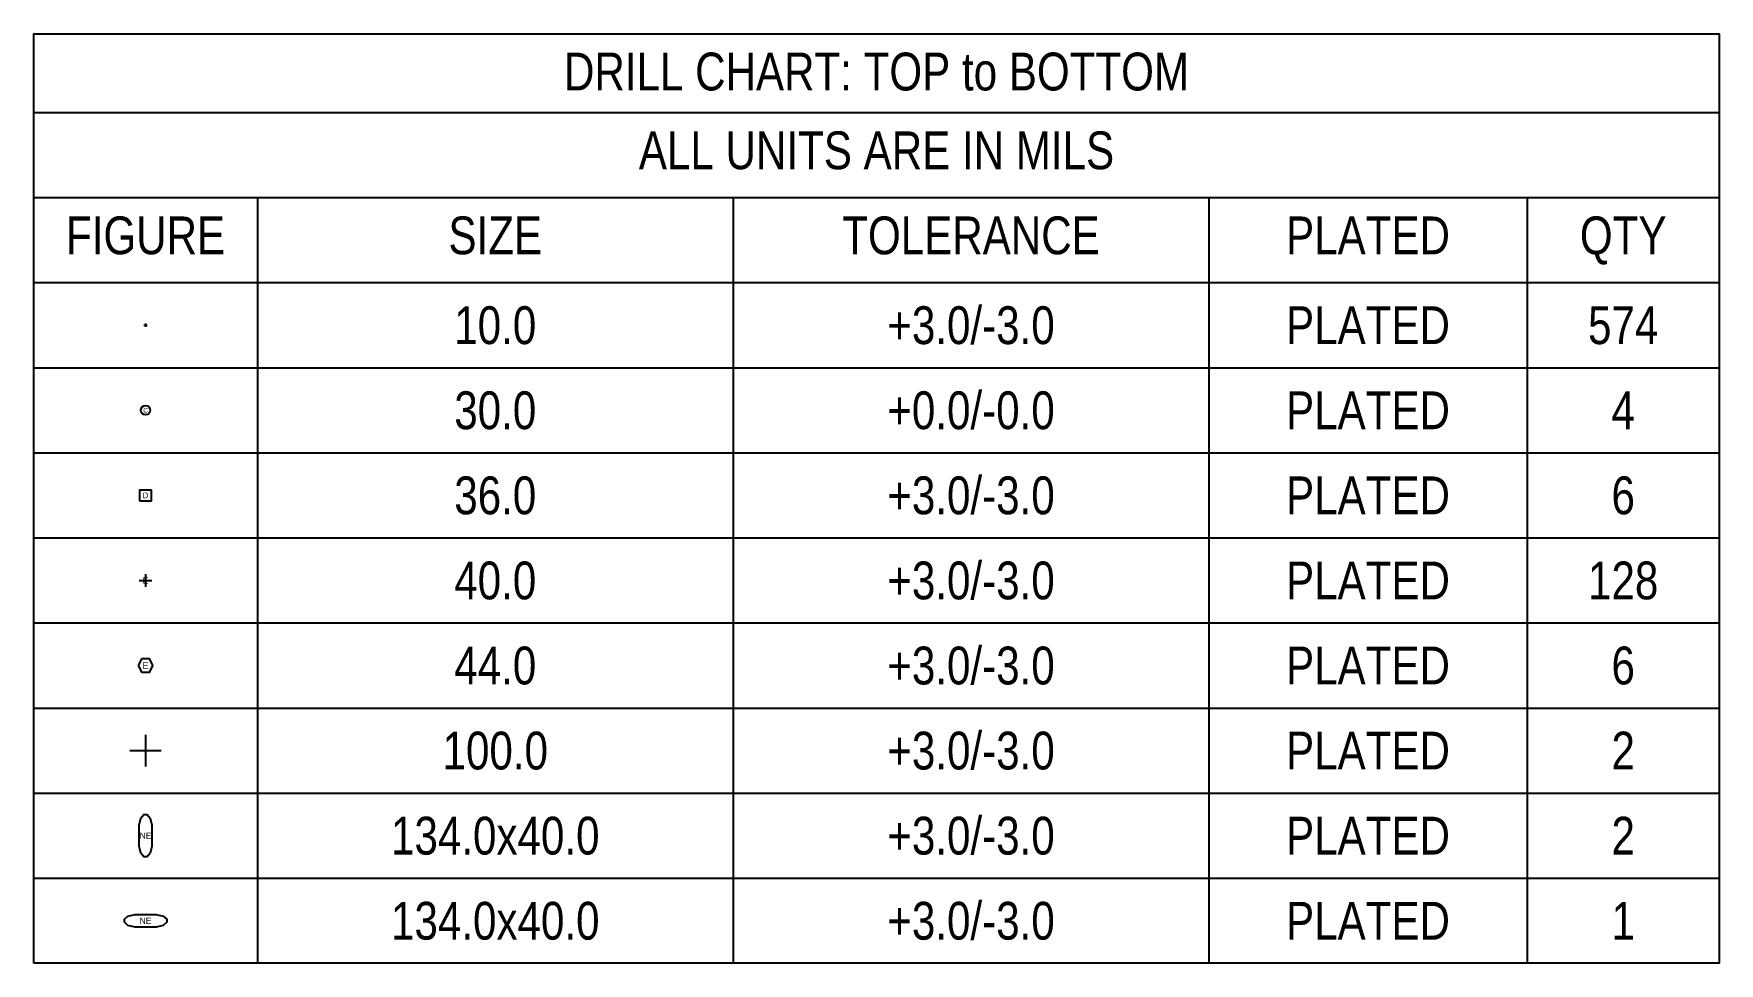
# Model space of a CAD drawing. Extents: x 9975 to 15325, y 4646 to 10805.
# Drawn here: x 9975 to 15325, y 7855 to 10805 of the extents above; entities that cross this region are included whole.
import ezdxf
from ezdxf.enums import TextEntityAlignment as Align

# ---------------------------------------------------------------- set-up
doc = ezdxf.new("R2010")
doc.units = 0
doc.layers.add('LX16-DDR', color=9, linetype='CONTINUOUS')

msp = doc.modelspace()

# ---------------------------------------------------------------- texts
at = {"layer": 'LX16-DDR', "width": 0.833333}
for s, p in [('DRILL CHART: TOP to BOTTOM', (12650, 10625)), ('ALL UNITS ARE IN MILS', (12650, 10375)), ('FIGURE', (10330, 10105)), ('SIZE', (11440, 10105)), ('TOLERANCE', (12950, 10105)), ('PLATED', (14210, 10105)), ('QTY', (15020, 10105)), ('10.0', (11440, 9820)), ('+3.0/-3.0', (12950, 9820)), ('PLATED', (14210, 9820)), ('574', (15020, 9820)), ('30.0', (11440, 9550)), ('+0.0/-0.0', (12950, 9550)), ('PLATED', (14210, 9550)), ('4', (15020, 9550)), ('36.0', (11440, 9280)), ('+3.0/-3.0', (12950, 9280)), ('PLATED', (14210, 9280)), ('6', (15020, 9280)), ('40.0', (11440, 9010)), ('+3.0/-3.0', (12950, 9010)), ('PLATED', (14210, 9010)), ('128', (15020, 9010)), ('44.0', (11440, 8740)), ('+3.0/-3.0', (12950, 8740)), ('PLATED', (14210, 8740)), ('6', (15020, 8740)), ('100.0', (11440, 8470)), ('+3.0/-3.0', (12950, 8470)), ('PLATED', (14210, 8470)), ('2', (15020, 8470)), ('134.0x40.0', (11440, 8200)), ('+3.0/-3.0', (12950, 8200)), ('PLATED', (14210, 8200)), ('2', (15020, 8200)), ('134.0x40.0', (11440, 7930)), ('+3.0/-3.0', (12950, 7930)), ('PLATED', (14210, 7930)), ('1', (15020, 7930))]:
    msp.add_text(s, height=120, dxfattribs=at).set_placement(p, align=Align.CENTER)
at = {"layer": 'LX16-DDR'}
for s, height, p in [('B', 5, (10330, 9880)), ('C', 15, (10330, 9610)), ('D', 18, (10330, 9340)), ('E', 20, (10330, 9070)), ('E', 22, (10330, 8800)), ('I', 50, (10330, 8530)), ('NE', 20, (10330, 8260)), ('NE', 20, (10330, 7990))]:
    msp.add_text(s, height=height, dxfattribs=at).set_placement(p, align=Align.MIDDLE_CENTER)

# ---------------------------------------------------------------- blocks, each defined once
blk = doc.blocks.new('FIGURE_OBLONG')
blk.add_lwpolyline([(-0.5, -0.125), (-0.5, 0.125), (-0.416, 0.375), (-0.25, 0.5), (0.25, 0.5), (0.416, 0.375), (0.5, 0.125), (0.5, -0.125), (0.416, -0.375), (0.25, -0.5), (-0.25, -0.5), (-0.416, -0.375)], close=True)
blk = doc.blocks.new('FIGURE_CROSS')
for points in [[(-0.5, 0), (0.5, 0)], [(0, 0.5), (0, -0.5)]]:
    blk.add_lwpolyline(points)
blk = doc.blocks.new('FIGURE_HEX')
blk.add_lwpolyline([(-0.5, 0), (-0.25, 0.5), (0.25, 0.5), (0.5, 0), (0.25, -0.5), (-0.25, -0.5)], close=True)
blk = doc.blocks.new('FIGURE_SQUARE')
blk.add_lwpolyline([(-0.5, -0.5), (-0.5, 0.5), (0.5, 0.5), (0.5, -0.5)], close=True)
blk = doc.blocks.new('FIGURE_CIRCLE')
blk.add_circle((0, 0), 0.5)

# ---------------------------------------------------------------- linework, layer by layer
at = {"layer": 'LX16-DDR'}
msp.add_lwpolyline([(9975, 7855), (9975, 10805), (15325, 10805), (15325, 7855)], close=True, dxfattribs=at)
for points in [[(9975, 10555), (15325, 10555)], [(9975, 10285), (15325, 10285)], [(10685, 10285), (10685, 7855)], [(12195, 10285), (12195, 7855)], [(13705, 10285), (13705, 7855)], [(14715, 10285), (14715, 7855)], [(9975, 10015), (15325, 10015)], [(9975, 9745), (15325, 9745)], [(9975, 9475), (15325, 9475)], [(9975, 9205), (15325, 9205)], [(9975, 8935), (15325, 8935)], [(9975, 8665), (15325, 8665)], [(9975, 8395), (15325, 8395)], [(9975, 8125), (15325, 8125)]]:
    msp.add_lwpolyline(points, dxfattribs=at)

# ---------------------------------------------------------------- block references
for name, p, xscale, yscale in [('FIGURE_CROSS', (10330, 9880), 10, 10), ('FIGURE_CIRCLE', (10330, 9610), 30, 30), ('FIGURE_SQUARE', (10330, 9340), 36, 36), ('FIGURE_CROSS', (10330, 9070), 40, 40), ('FIGURE_HEX', (10330, 8800), 44, 44), ('FIGURE_CROSS', (10330, 8530), 100, 100), ('FIGURE_OBLONG', (10330, 7990), 134, 40)]:
    msp.add_blockref(name, p, dxfattribs=dict(at, xscale=xscale, yscale=yscale))
at = {"layer": 'LX16-DDR', "xscale": 134, "yscale": 40, "rotation": 90}
msp.add_blockref('FIGURE_OBLONG', (10330, 8260), dxfattribs=at)

msp.set_redraw_order([(e.dxf.handle, doc.entitydb.next_handle()) for e in msp.query("TEXT MTEXT ATTDEF DIMENSION ARC_DIMENSION")])  # texts and dimensions are drawn at this point

doc.saveas('drawing.dxf')
